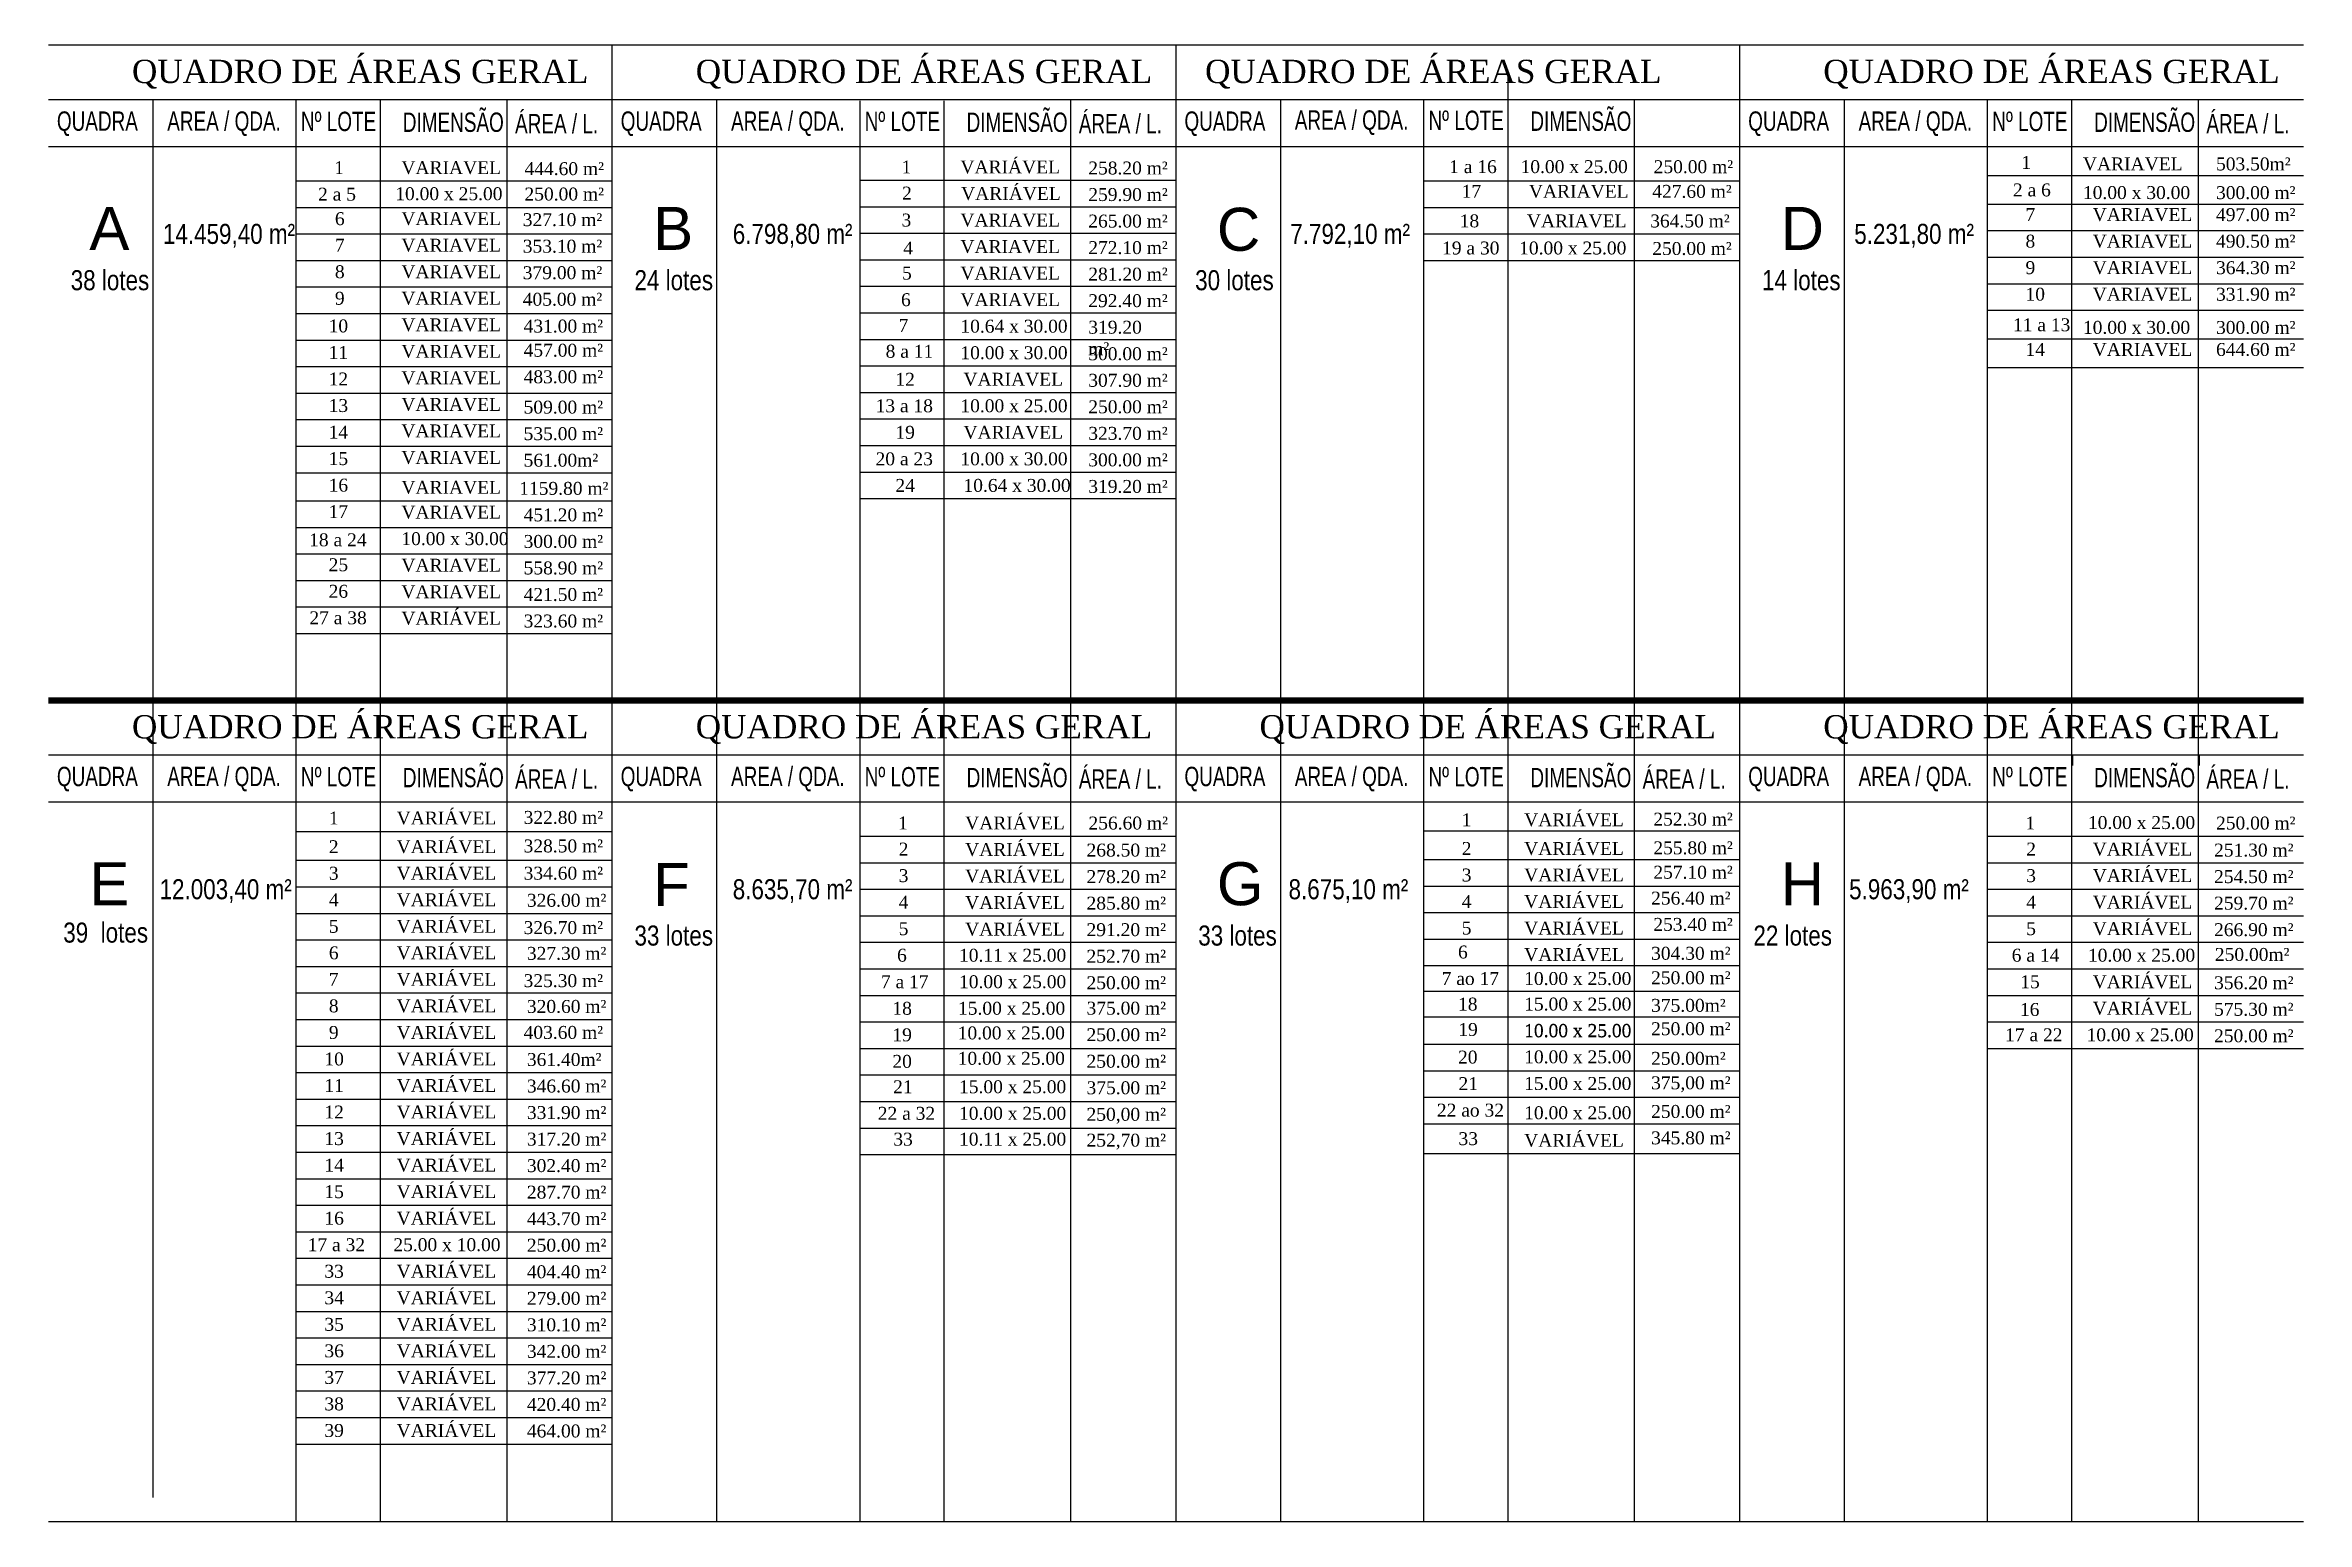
# Model space of a CAD drawing. Header units: millimetres. Extents: x 1794 to 8081, y 409 to 2272.
# Drawn here: x 1793.8 to 2109.2, y 2065.9 to 2271.8 of the extents above; entities that cross this region are included whole.
import ezdxf

# ---------------------------------------------------------------- set-up
doc = ezdxf.new("R2010")
doc.units = ezdxf.units.MM
doc.layers.add('LINHAGROSSA', color=230, linetype='Continuous')
doc.layers.add('QUADROS', color=2, linetype='Continuous')
doc.styles.add('SANSSERIF', font='sanss___.ttf')
doc.styles.add('TIMES', font='times.ttf')

msp = doc.modelspace()

# ---------------------------------------------------------------- texts
at = {"layer": 'QUADROS', "color": 4}
for s, height, style, p in [('QUADRO DE ÁREAS GERAL', 3.249, 'TIMES', (1805.927, 2266.52)), ('QUADRO DE ÁREAS GERAL', 3.249, 'TIMES', (1884.552, 2266.52)), ('QUADRO DE ÁREAS GERAL', 3.249, 'TIMES', (1955.587, 2266.52)), ('QUADRO DE ÁREAS GERAL', 3.249, 'TIMES', (2041.803, 2266.52)), ('A', 6, 'SANSSERIF', (1799.984, 2243.255)), ('B', 6, 'SANSSERIF', (1878.61, 2243.255)), ('C', 6, 'SANSSERIF', (1957.235, 2243.128)), ('D', 6, 'SANSSERIF', (2035.861, 2243.255)), ('QUADRO DE ÁREAS GERAL', 3.249, 'TIMES', (1805.927, 2175.135)), ('QUADRO DE ÁREAS GERAL', 3.249, 'TIMES', (1884.552, 2175.135)), ('QUADRO DE ÁREAS GERAL', 3.249, 'TIMES', (1963.178, 2175.135)), ('QUADRO DE ÁREAS GERAL', 3.249, 'TIMES', (2041.803, 2175.135)), ('E', 6, 'SANSSERIF', (1799.984, 2151.87)), ('F', 6, 'SANSSERIF', (1878.61, 2151.743)), ('G', 6, 'SANSSERIF', (1957.235, 2151.87)), ('H', 6, 'SANSSERIF', (2035.861, 2151.87))]:
    msp.add_text(s, height=height, dxfattribs=dict(at, style=style)).set_placement(p)
at = {"layer": 'QUADROS', "color": 3, "style": 'SANSSERIF'}
for s, height, width, p in [('QUADRA', 2.7, 0.7, (1795.462, 2259.864)), ('AREA / QDA.', 2.7, 0.7, (1810.852, 2259.864)), ('Nº LOTE', 2.7, 0.7, (1829.495, 2259.824)), ('DIMENSÃO', 2.7, 0.7, (1843.705, 2259.709)), ('ÁREA / L.', 2.7, 0.7, (1859.357, 2259.508)), ('QUADRA', 2.7, 0.7, (1874.088, 2259.864)), ('AREA / QDA.', 2.7, 0.7, (1889.478, 2259.864)), ('Nº LOTE', 2.7, 0.7, (1908.12, 2259.824)), ('DIMENSÃO', 2.7, 0.7, (1922.331, 2259.709)), ('ÁREA / L.', 2.7, 0.7, (1937.982, 2259.508)), ('QUADRA', 2.7, 0.7, (1952.713, 2259.864)), ('AREA / QDA.', 2.7, 0.7, (1968.103, 2260.01)), ('Nº LOTE', 2.7, 0.7, (1986.746, 2259.97)), ('DIMENSÃO', 2.7, 0.7, (2000.956, 2259.855)), ('QUADRA', 2.7, 0.7, (2031.339, 2259.864)), ('AREA / QDA.', 2.7, 0.7, (2046.729, 2259.864)), ('Nº LOTE', 2.7, 0.7, (2065.371, 2259.824)), ('DIMENSÃO', 2.7, 0.7, (2079.582, 2259.709)), ('ÁREA / L.', 2.7, 0.7, (2095.233, 2259.508)), ('                  14.459,40 m²', 2.8, 0.8, (1794.595, 2244.089)), ('                         6.798,80 m²', 2.8, 0.8, (1867.983, 2244.089)), ('                        7.792,10 m²', 2.8, 0.8, (1946.608, 2244.089)), ('5.231,80 m²', 2.8, 0.8, (2046.122, 2244.089)), ('38 lotes', 2.8, 0.8, (1797.385, 2237.629)), ('24 lotes', 2.8, 0.8, (1876.011, 2237.629)), ('30 lotes', 2.8, 0.8, (1954.204, 2237.629)), ('14 lotes', 2.8, 0.8, (2033.262, 2237.629)), ('QUADRA', 2.7, 0.7, (1795.462, 2168.478)), ('AREA / QDA.', 2.7, 0.7, (1810.852, 2168.478)), ('Nº LOTE', 2.7, 0.7, (1829.495, 2168.439)), ('DIMENSÃO', 2.7, 0.7, (1843.705, 2168.323)), ('ÁREA / L.', 2.7, 0.7, (1859.357, 2168.122)), ('QUADRA', 2.7, 0.7, (1874.088, 2168.478)), ('AREA / QDA.', 2.7, 0.7, (1889.478, 2168.478)), ('Nº LOTE', 2.7, 0.7, (1908.12, 2168.439)), ('DIMENSÃO', 2.7, 0.7, (1922.331, 2168.323)), ('ÁREA / L.', 2.7, 0.7, (1937.982, 2168.122)), ('QUADRA', 2.7, 0.7, (1952.713, 2168.478)), ('AREA / QDA.', 2.7, 0.7, (1968.103, 2168.478)), ('Nº LOTE', 2.7, 0.7, (1986.746, 2168.439)), ('DIMENSÃO', 2.7, 0.7, (2000.956, 2168.323)), ('ÁREA / L.', 2.7, 0.7, (2016.608, 2168.122)), ('QUADRA', 2.7, 0.7, (2031.339, 2168.478)), ('AREA / QDA.', 2.7, 0.7, (2046.729, 2168.478)), ('Nº LOTE', 2.7, 0.7, (2065.371, 2168.439)), ('DIMENSÃO', 2.7, 0.7, (2079.582, 2168.323)), ('ÁREA / L.', 2.7, 0.7, (2095.233, 2168.122)), ('12.003,40 m²', 2.8, 0.8, (1809.777, 2152.704)), ('                         8.635,70 m²', 2.8, 0.8, (1867.983, 2152.704)), ('                         8.675,10 m²', 2.8, 0.8, (1945.497, 2152.704)), ('5.963,90 m²', 2.8, 0.8, (2045.408, 2152.704)), ('39  lotes', 2.8, 0.8, (1796.348, 2146.658)), ('33 lotes', 2.8, 0.8, (1876.011, 2146.243)), ('33 lotes', 2.8, 0.8, (1954.636, 2146.243)), ('22 lotes', 2.8, 0.8, (2032.062, 2146.243))]:
    msp.add_text(s, height=height, dxfattribs=dict(at, width=width)).set_placement(p)
at = {"layer": 'QUADROS', "color": 1, "style": 'TIMES'}
for s, p in [('1', (1834.133, 2253.822)), ('VARIAVEL', (1843.503, 2253.822)), ('1', (1913.255, 2253.915)), ('VARIÁVEL', (1921.467, 2253.915)), ('1 a 16', (1989.632, 2253.962)), ('10.00 x 25.00 ', (1999.588, 2253.962)), ('250.00 m²', (2018.148, 2253.954)), ('1', (2069.427, 2254.556)), ('VARIAVEL', (2078.02, 2254.349)), ('503.50m²', (2096.579, 2254.342)), ('10.00 x 25.00', (1842.65, 2250.186)), ('2 ', (1913.333, 2250.278)), ('VARIÁVEL', (1921.569, 2250.215)), ('17', (1991.383, 2250.523)), ('VARIAVEL', (2000.754, 2250.523)), ('427.60 m²', (2017.953, 2250.515)), ('2 a 6', (2068.258, 2250.718)), ('10.00 x 30.00 ', (2078.02, 2250.349)), ('300.00 m²', (2096.579, 2250.342)), ('2 a 5', (1831.887, 2250.122)), ('7', (2070.009, 2247.279)), ('VARIAVEL', (2079.38, 2247.279)), ('497.00 m²', (2096.579, 2247.272)), ('6', (1834.233, 2246.712)), ('VARIAVEL', (1843.503, 2246.712)), ('327.10 m²', (1860.431, 2246.572)), ('3', (1913.255, 2246.515)), ('VARIAVEL', (1921.467, 2246.515)), ('18', (1991.1, 2246.398)), ('VARIAVEL', (2000.471, 2246.398)), ('364.50 m²', (2017.67, 2246.391)), ('7', (1834.233, 2243.012)), ('VARIAVEL', (1843.503, 2243.012)), ('353.10 m²', (1860.431, 2242.872)), ('4', (1913.495, 2242.614)), ('VARIAVEL', (1921.467, 2242.815)), ('19 a 30', (1988.641, 2242.62)), ('10.00 x 25.00', (1999.394, 2242.62)), ('250.00 m²', (2017.953, 2242.549)), ('8', (2070.009, 2243.579)), ('VARIAVEL', (2079.38, 2243.579)), ('490.50 m²', (2096.579, 2243.572)), ('8', (1834.233, 2239.312)), ('VARIAVEL', (1843.503, 2239.312)), ('379.00 m²', (1860.431, 2239.172)), ('5', (1913.323, 2239.115)), ('VARIAVEL', (1921.467, 2239.115)), ('9', (2070.009, 2239.879)), ('VARIAVEL', (2079.38, 2239.879)), ('364.30 m²', (2096.579, 2239.872)), ('9', (1834.233, 2235.612)), ('VARIAVEL', (1843.503, 2235.612)), ('405.00 m²', (1860.431, 2235.472)), ('6', (1913.184, 2235.415)), ('VARIAVEL', (1921.467, 2235.415)), ('10', (2070.009, 2236.179)), ('VARIAVEL', (2079.38, 2236.179)), ('331.90 m²', (2096.579, 2236.172)), ('10', (1833.355, 2231.752)), ('VARIAVEL', (1843.503, 2231.912)), ('431.00 m²', (1860.544, 2231.732)), ('7', (1912.847, 2231.815)), ('10.64 x 30.00', (1921.467, 2231.715)), ('11 a 13', (2068.258, 2231.918)), ('10.00 x 30.00 ', (2078.02, 2231.549)), ('300.00 m²', (2096.579, 2231.542)), ('VARIAVEL', (1843.503, 2228.212)), ('457.00 m²', (1860.549, 2228.361)), ('8 a 11', (1911.039, 2228.215)), ('14', (2070.009, 2228.479)), ('VARIAVEL', (2079.38, 2228.479)), ('644.60 m²', (2096.579, 2228.472)), ('11', (1833.355, 2228.052)), ('10.00 x 30.00', (1921.467, 2228.015)), ('12', (1833.355, 2224.352)), ('VARIAVEL', (1843.503, 2224.512)), ('483.00 m²', (1860.549, 2224.661)), ('12', (1912.4, 2224.315)), ('VARIAVEL', (1921.896, 2224.315)), ('13', (1833.355, 2220.652)), ('VARIAVEL', (1843.503, 2220.812)), ('509.00 m²', (1860.549, 2220.429)), ('13 a 18', (1909.634, 2220.615)), ('10.00 x 25.00', (1921.467, 2220.615)), ('14', (1833.355, 2216.952)), ('VARIAVEL', (1843.503, 2217.112)), ('535.00 m²', (1860.549, 2216.729)), ('19', (1912.4, 2216.915)), ('VARIAVEL', (1921.896, 2216.915)), ('15', (1833.355, 2213.252)), ('VARIAVEL', (1843.503, 2213.412)), ('561.00m²', (1860.549, 2213.029)), ('20 a 23', (1909.634, 2213.215)), ('10.00 x 30.00', (1921.467, 2213.215)), ('16', (1833.355, 2209.552)), ('VARIAVEL', (1843.503, 2209.245)), ('24', (1912.4, 2209.515)), ('10.64 x 30.00', (1921.896, 2209.515)), ('1159.80 m²', (1859.935, 2209.104)), ('17', (1833.355, 2205.852)), ('VARIAVEL', (1843.503, 2205.786)), ('451.20 m²', (1860.549, 2205.404)), ('18 a 24', (1830.642, 2201.926)), ('10.00 x 30.00', (1843.503, 2202.086)), ('300.00 m²', (1860.549, 2201.704)), ('25', (1833.355, 2198.452)), ('VARIAVEL', (1843.503, 2198.386)), ('558.90 m²', (1860.549, 2198.004)), ('26', (1833.355, 2194.752)), ('VARIAVEL', (1843.503, 2194.686)), ('421.50 m²', (1860.549, 2194.304)), ('27 a 38', (1830.672, 2191.052)), ('VARIÁVEL', (1843.503, 2190.986)), ('323.60 m²', (1860.549, 2190.604)), ('1', (1833.39, 2163.132)), ('VARIÁVEL', (1842.842, 2163.132)), ('322.80 m²', (1860.549, 2163.221)), ('1', (1912.758, 2162.437)), ('VARIÁVEL', (1922.129, 2162.437)), ('256.60 m²', (1939.328, 2162.429)), ('1', (1991.383, 2162.887)), ('VARIÁVEL', (2000.093, 2162.887)), ('252.30 m²', (2018.103, 2162.972)), ('1', (2070.009, 2162.437)), ('10.00 x 25.00', (2078.718, 2162.501)), ('250.00 m²', (2096.579, 2162.429)), ('2', (1833.39, 2159.132)), ('VARIÁVEL', (1842.842, 2159.132)), ('328.50 m²', (1860.544, 2159.239)), ('2', (1912.858, 2158.801)), ('VARIÁVEL', (1922.129, 2158.737)), ('2', (1991.383, 2158.887)), ('VARIÁVEL', (2000.093, 2158.887)), ('255.80 m²', (2018.103, 2158.972)), ('2', (2070.109, 2158.801)), ('VARIÁVEL', (2079.38, 2158.801)), ('VARIÁVEL', (1842.842, 2155.432)), ('VARIÁVEL', (1922.129, 2155.037)), ('268.50 m²', (1939.056, 2158.661)), ('VARIÁVEL', (2000.093, 2155.187)), ('257.10 m²', (2018.103, 2155.572)), ('VARIÁVEL', (2079.38, 2155.101)), ('251.30 m²', (2096.307, 2158.661)), ('3', (1833.39, 2155.432)), ('334.60 m²', (1860.549, 2155.438)), ('3', (1912.858, 2155.101)), ('278.20 m²', (1939.056, 2154.961)), ('3', (1991.383, 2155.187)), ('3', (2070.109, 2155.101)), ('254.50 m²', (2096.307, 2154.961)), ('4', (1833.39, 2151.732)), ('VARIÁVEL', (1842.842, 2151.732)), ('326.00 m²', (1861.006, 2151.661)), ('4', (1912.858, 2151.401)), ('VARIÁVEL', (1922.129, 2151.337)), ('285.80 m²', (1939.056, 2151.261)), ('4', (1991.383, 2151.487)), ('VARIÁVEL', (2000.093, 2151.487)), ('256.40 m²', (2017.795, 2151.958)), ('4', (2070.109, 2151.401)), ('VARIÁVEL', (2079.38, 2151.401)), ('259.70 m²', (2096.307, 2151.261)), ('5', (1833.39, 2148.032)), ('VARIÁVEL', (1842.842, 2148.032)), ('326.70 m²', (1860.544, 2147.852)), ('5', (1912.858, 2147.701)), ('VARIÁVEL', (1922.129, 2147.637)), ('291.20 m²', (1939.056, 2147.561)), ('5', (1991.383, 2147.787)), ('VARIÁVEL', (2000.093, 2147.787)), ('253.40 m²', (2018.103, 2148.3)), ('5', (2070.109, 2147.701)), ('VARIÁVEL', (2079.38, 2147.701)), ('266.90 m²', (2096.307, 2147.561)), ('6', (1833.39, 2144.332)), ('VARIÁVEL', (1842.842, 2144.332)), ('327.30 m²', (1861.006, 2144.261)), ('6', (1912.634, 2144.001)), ('10.11 x 25.00', (1921.275, 2144.001)), ('252.70 m²', (1939.056, 2143.861)), ('6', (1990.867, 2144.451)), ('VARIÁVEL', (2000.093, 2144.087)), ('304.30 m²', (2017.795, 2144.271)), ('6 a 14', (2068.089, 2144.001)), ('10.00 x 25.00', (2078.718, 2144.001)), ('250.00m²', (2096.42, 2144.108)), ('7', (1833.39, 2140.632)), ('VARIÁVEL', (1842.842, 2140.632)), ('325.30 m²', (1860.544, 2140.452)), ('7 a 17', (1910.38, 2140.301)), ('10.00 x 25.00', (1921.275, 2140.301)), ('250.00 m²', (1939.056, 2140.161)), ('7 ao 17', (1988.584, 2140.751)), ('10.00 x 25.00', (2000.093, 2140.751)), ('250.00 m²', (2017.795, 2140.858)), ('15', (2069.276, 2140.301)), ('VARIÁVEL', (2079.38, 2140.301)), ('356.20 m²', (2096.307, 2140.161)), ('8', (1833.39, 2136.932)), ('VARIÁVEL', (1842.842, 2136.932)), ('320.60 m²', (1861.006, 2136.861)), ('18', (1911.981, 2136.598)), ('15.00 x 25.00', (1921.132, 2136.604)), ('375.00 m²', (1939.056, 2136.618)), ('18', (1990.867, 2137.189)), ('15.00 x 25.00', (2000.093, 2137.189)), ('375.00m²', (2017.795, 2137.009)), ('VARIÁVEL', (2079.38, 2136.601)), ('VARIÁVEL', (1842.842, 2133.232)), ('19', (1990.904, 2133.644)), ('10.00 x 25.00', (2000.093, 2133.52)), ('10.00 x 25.00', (2000.093, 2133.445)), ('250.00 m²', (2017.795, 2133.751)), ('16', (2069.232, 2136.441)), ('575.30 m²', (2096.307, 2136.461)), ('9', (1833.39, 2133.232)), ('403.60 m²', (1860.549, 2133.238)), ('19', (1911.981, 2132.898)), ('10.00 x 25.00', (1921.089, 2133.163)), ('250.00 m²', (1939.056, 2132.918)), ('17 a 22', (2067.164, 2132.901)), ('10.00 x 25.00', (2078.526, 2132.901)), ('250.00 m²', (2096.307, 2132.761)), ('10', (1832.765, 2129.532)), ('VARIÁVEL', (1842.842, 2129.532)), ('361.40m²', (1861.006, 2129.461)), ('20', (1911.981, 2129.198)), ('10.00 x 25.00', (1921.089, 2129.623)), ('250.00 m²', (1939.056, 2129.218)), ('20', (1990.867, 2129.797)), ('10.00 x 25.00', (2000.093, 2129.829)), ('250.00m²', (2017.795, 2129.618)), ('11', (1832.765, 2125.832)), ('VARIÁVEL', (1842.842, 2125.832)), ('346.60 m²', (1861.006, 2125.761)), ('21', (1912.086, 2125.657)), ('15.00 x 25.00', (1921.275, 2125.657)), ('375.00 m²', (1939.056, 2125.518)), ('21', (1990.933, 2126.097)), ('15.00 x 25.00', (2000.093, 2126.117)), ('375,00 m²', (2017.795, 2126.205)), ('12', (1832.765, 2122.132)), ('VARIÁVEL', (1842.842, 2122.132)), ('331.90 m²', (1861.006, 2122.061)), ('22 a 32', (1909.944, 2121.957)), ('10.00 x 25.00', (1921.275, 2121.957)), ('250,00 m²', (1939.056, 2121.818)), ('22 ao 32', (1987.918, 2122.397)), ('10.00 x 25.00', (2000.093, 2122.034)), ('250.00 m²', (2017.795, 2122.218)), ('13', (1832.765, 2118.432)), ('VARIÁVEL', (1842.842, 2118.432)), ('317.20 m²', (1861.006, 2118.361)), ('33', (1912.109, 2118.352)), ('10.11 x 25.00', (1921.275, 2118.352)), ('252,70 m²', (1939.056, 2118.212)), ('33', (1990.933, 2118.423)), ('VARIÁVEL', (2000.093, 2118.182)), ('345.80 m²', (2017.795, 2118.531)), ('14', (1832.765, 2114.732)), ('VARIÁVEL', (1842.842, 2114.732)), ('302.40 m²', (1861.006, 2114.661)), ('VARIÁVEL', (1842.842, 2111.032)), ('15', (1832.765, 2111.032)), ('287.70 m²', (1861.006, 2110.961)), ('16', (1832.765, 2107.332)), ('VARIÁVEL', (1842.842, 2107.332)), ('443.70 m²', (1861.006, 2107.261)), ('17 a 32', (1830.435, 2103.632)), ('25.00 x 10.00', (1842.383, 2103.632)), ('250.00 m²', (1861.006, 2103.561)), ('33', (1832.765, 2099.932)), ('VARIÁVEL', (1842.842, 2099.932)), ('404.40 m²', (1861.006, 2099.861)), ('34', (1832.765, 2096.232)), ('VARIÁVEL', (1842.842, 2096.232)), ('279.00 m²', (1861.006, 2096.161)), ('35', (1832.765, 2092.532)), ('VARIÁVEL', (1842.842, 2092.532)), ('310.10 m²', (1861.006, 2092.461)), ('VARIÁVEL', (1842.842, 2088.832)), ('36', (1832.765, 2088.832)), ('342.00 m²', (1861.006, 2088.761)), ('37', (1832.765, 2085.132)), ('VARIÁVEL', (1842.842, 2085.132)), ('377.20 m²', (1861.006, 2085.061)), ('38', (1832.765, 2081.432)), ('VARIÁVEL', (1842.842, 2081.432)), ('420.40 m²', (1861.006, 2081.361)), ('39', (1832.765, 2077.732)), ('VARIÁVEL', (1842.842, 2077.732)), ('464.00 m²', (1861.006, 2077.661))]:
    msp.add_text(s, height=1.8, dxfattribs=at).set_placement(p)
at = {"layer": 'QUADROS', "color": 1, "char_height": 1.8, "attachment_point": 1, "style": 'TIMES'}
for s, insert in [('444.60 m²', (1860.672, 2255.482)), ('250.00 m²', (1860.672, 2251.94)), ('259.90 m²', (1939.298, 2251.874)), ('265.00 m²', (1939.298, 2248.174)), ('272.10 m²', (1939.298, 2244.474)), ('281.20 m²', (1939.298, 2240.774)), ('300.00 m²', (1939.298, 2229.674)), ('307.90 m²', (1939.298, 2225.974)), ('250.00 m²', (1939.298, 2222.274)), ('323.70 m²', (1939.298, 2218.574)), ('300.00 m²', (1939.298, 2214.874)), ('319.20 m²', (1939.298, 2211.174))]:
    msp.add_mtext(s, dxfattribs=dict(at, insert=insert))
for s, insert, width in [('258.20 m²', (1939.298, 2255.574), 8.643720207467298e-15), ('292.40 m²', (1939.298, 2237.074), 1.913527852114522e-13), ('319.20 m²\\P ', (1939.298, 2233.374), 0.06989)]:
    msp.add_mtext(s, dxfattribs=dict(at, insert=insert, width=width))

# ---------------------------------------------------------------- linework, layer by layer
at = {"layer": 'LINHAGROSSA', "linetype": 'Continuous'}
for p, q in [((1872.909, 2271.794), (1794.284, 2271.794)), ((1872.909, 2271.794), (1794.284, 2271.794)), ((1951.535, 2271.794), (1872.909, 2271.794)), ((1951.535, 2271.794), (1872.909, 2271.794)), ((1872.909, 2128.758), (1872.909, 2271.794)), ((2030.16, 2271.794), (1951.535, 2271.794)), ((2030.16, 2271.794), (1951.535, 2271.794)), ((1951.535, 2065.899), (1951.535, 2271.794)), ((2108.786, 2271.794), (2030.16, 2271.794)), ((2108.786, 2271.794), (2030.16, 2271.794)), ((2030.16, 2065.899), (2030.16, 2271.794)), ((1872.909, 2264.195), (1794.284, 2264.195)), ((1951.535, 2264.195), (1872.909, 2264.195)), ((2030.16, 2264.195), (1951.535, 2264.195)), ((1951.535, 2221.286), (1951.535, 2263.048)), ((2108.786, 2264.195), (2030.16, 2264.195)), ((1872.909, 2257.649), (1794.284, 2257.649)), ((1951.535, 2257.649), (1872.909, 2257.649)), ((2030.16, 2257.649), (1951.535, 2257.649)), ((2108.786, 2257.649), (2030.16, 2257.649)), ((1872.909, 2172.809), (1794.284, 2172.809)), ((1872.909, 2065.899), (1872.909, 2172.809)), ((1951.535, 2172.809), (1872.909, 2172.809)), ((1872.909, 2129.9), (1872.909, 2171.663)), ((1872.909, 2065.899), (1872.909, 2171.116)), ((2030.16, 2172.809), (1951.535, 2172.809)), ((2108.786, 2172.809), (2030.16, 2172.809)), ((1872.909, 2166.264), (1794.284, 2166.264)), ((1951.535, 2166.264), (1872.909, 2166.264)), ((2030.16, 2166.264), (1951.535, 2166.264)), ((2108.786, 2166.264), (2030.16, 2166.264)), ((2108.786, 2065.899), (1794.284, 2065.899))]:
    msp.add_line(p, q, dxfattribs=at)
at = {"layer": 'LINHAGROSSA', "linetype": 'Continuous', "const_width": 0.9}
for points in [[(1872.909, 2180.408), (1872.909, 2180.408), (1794.284, 2180.408)], [(1951.535, 2180.408), (1872.909, 2180.408)], [(2030.16, 2180.408), (1951.535, 2180.408)], [(2108.786, 2180.408), (2030.16, 2180.408)]]:
    msp.add_lwpolyline(points, dxfattribs=at)
at = {"layer": 'QUADROS', "color": 251, "linetype": 'Continuous'}
for p, q in [((2108.786, 2271.794), (2030.16, 2271.794)), ((2108.786, 2271.794), (2030.16, 2271.794)), ((1997.848, 2212.288), (1997.848, 2267.895)), ((1808.882, 2163.392), (1808.882, 2264.195)), ((1828.846, 2220.324), (1828.846, 2264.195)), ((1828.846, 2257.649), (1828.846, 2264.048)), ((1840.598, 2257.649), (1840.598, 2264.195)), ((1840.598, 2163.392), (1840.598, 2264.195)), ((1858.239, 2163.392), (1858.239, 2264.195)), ((1887.508, 2163.392), (1887.508, 2264.195)), ((1907.471, 2163.392), (1907.471, 2264.048)), ((1919.223, 2215.934), (1919.223, 2264.048)), ((1936.865, 2215.934), (1936.865, 2264.195)), ((1966.133, 2163.392), (1966.133, 2264.195)), ((1966.133, 2163.392), (1966.133, 2264.195)), ((1986.097, 2163.392), (1986.097, 2264.195)), ((1986.097, 2163.392), (1986.097, 2264.048)), ((1997.848, 2163.392), (1997.848, 2264.195)), ((2015.49, 2163.392), (2015.49, 2264.195)), ((2015.49, 2163.392), (2015.49, 2264.111)), ((2044.759, 2160.673), (2044.759, 2264.195)), ((2064.722, 2244.758), (2064.722, 2264.195)), ((2064.722, 2221.286), (2064.722, 2264.048)), ((2076.474, 2157.284), (2076.474, 2264.195)), ((2076.474, 2208.773), (2076.474, 2264.048)), ((2094.116, 2157.284), (2094.116, 2264.195)), ((2094.116, 2205.649), (2094.116, 2264.195)), ((1828.846, 2163.392), (1828.846, 2257.649)), ((1919.223, 2163.392), (1919.223, 2257.649)), ((1936.865, 2163.392), (1936.865, 2257.649)), ((1997.848, 2163.392), (1997.848, 2256.541)), ((2108.786, 2257.649), (2064.722, 2257.649)), ((1872.909, 2252.841), (1828.846, 2252.841)), ((1951.535, 2252.934), (1907.471, 2252.934)), ((2030.16, 2252.841), (1986.097, 2252.841)), ((2108.786, 2253.598), (2064.722, 2253.598)), ((1872.909, 2249.141), (1828.846, 2249.141)), ((1951.535, 2249.234), (1907.471, 2249.234)), ((2030.16, 2249.141), (1986.097, 2249.141)), ((2108.786, 2249.598), (2064.722, 2249.598)), ((2064.722, 2160.673), (2064.722, 2248.358)), ((2108.786, 2245.898), (2064.722, 2245.898)), ((2076.474, 2160.673), (2076.474, 2248.358)), ((2094.116, 2163.392), (2094.116, 2248.358)), ((1872.909, 2245.441), (1828.846, 2245.441)), ((1951.535, 2245.534), (1907.471, 2245.534)), ((2030.16, 2245.441), (1986.097, 2245.441)), ((1872.909, 2241.741), (1828.846, 2241.741)), ((1951.535, 2241.834), (1907.471, 2241.834)), ((2030.16, 2241.741), (1986.097, 2241.741)), ((2108.786, 2242.198), (2064.722, 2242.198)), ((1872.909, 2238.041), (1828.846, 2238.041)), ((1951.535, 2238.134), (1907.471, 2238.134)), ((2108.786, 2238.498), (2064.722, 2238.498)), ((1872.909, 2234.341), (1828.846, 2234.341)), ((1951.535, 2234.434), (1907.471, 2234.434)), ((1951.535, 2234.434), (1907.471, 2234.434)), ((2108.786, 2234.798), (2064.722, 2234.798)), ((1872.909, 2230.641), (1828.846, 2230.641)), ((1951.535, 2230.734), (1907.471, 2230.734)), ((2108.786, 2230.798), (2064.722, 2230.798)), ((1872.909, 2226.941), (1828.846, 2226.941)), ((1951.535, 2227.034), (1907.471, 2227.034)), ((2064.722, 2163.392), (2064.722, 2227.685)), ((2108.786, 2226.798), (2064.722, 2226.798)), ((1872.909, 2223.241), (1828.846, 2223.241)), ((1951.535, 2223.334), (1907.471, 2223.334)), ((1872.909, 2219.541), (1828.846, 2219.541)), ((1951.535, 2219.634), (1907.471, 2219.634)), ((1872.909, 2215.841), (1828.846, 2215.841)), ((1951.535, 2215.934), (1907.471, 2215.934)), ((1872.909, 2212.141), (1828.846, 2212.141)), ((1951.535, 2212.234), (1907.471, 2212.234)), ((1872.909, 2208.216), (1828.846, 2208.216)), ((1951.535, 2208.534), (1907.471, 2208.534)), ((1872.909, 2204.516), (1828.846, 2204.516)), ((1872.909, 2200.816), (1828.846, 2200.816)), ((1872.909, 2197.116), (1828.846, 2197.116)), ((1872.909, 2193.416), (1828.846, 2193.416)), ((1872.909, 2189.716), (1828.846, 2189.716)), ((2108.786, 2180.408), (1794.284, 2180.408)), ((2108.786, 2180.408), (2030.16, 2180.408)), ((2108.786, 2180.408), (2064.722, 2180.408)), ((1808.882, 2166.264), (1808.882, 2172.809)), ((1808.882, 2153.372), (1808.882, 2172.809)), ((1828.846, 2153.372), (1828.846, 2172.809)), ((1828.846, 2171.116), (1828.846, 2172.809)), ((1828.846, 2065.899), (1828.846, 2172.663)), ((1828.846, 2166.264), (1828.846, 2172.663)), ((1828.846, 2129.9), (1828.846, 2172.663)), ((1840.598, 2166.264), (1840.598, 2172.809)), ((1840.598, 2171.34), (1840.598, 2172.809)), ((1840.598, 2065.899), (1840.598, 2172.809)), ((1840.598, 2117.387), (1840.598, 2172.663)), ((1840.598, 2128.487), (1840.598, 2171.887)), ((1858.239, 2166.264), (1858.239, 2172.809)), ((1858.239, 2065.899), (1858.239, 2172.809)), ((1858.239, 2171.34), (1858.239, 2172.809)), ((1858.239, 2114.264), (1858.239, 2172.809)), ((1858.239, 2128.487), (1858.239, 2172.033)), ((1887.508, 2065.899), (1887.508, 2172.809)), ((1887.508, 2171.116), (1887.508, 2172.809)), ((1887.508, 2153.372), (1887.508, 2172.809)), ((1907.471, 2065.899), (1907.471, 2172.809)), ((1919.223, 2065.899), (1919.223, 2172.809)), ((1936.865, 2065.899), (1936.865, 2172.809)), ((1966.133, 2171.116), (1966.133, 2172.809)), ((1966.133, 2153.372), (1966.133, 2172.809)), ((1966.133, 2153.372), (1966.133, 2172.809)), ((1966.133, 2065.899), (1966.133, 2172.663)), ((1986.097, 2065.899), (1986.097, 2172.809)), ((1986.097, 2153.372), (1986.097, 2172.809)), ((1986.097, 2153.372), (1986.097, 2172.809)), ((1997.848, 2065.899), (1997.848, 2172.809)), ((1997.848, 2065.899), (1997.848, 2172.809)), ((1997.848, 2114.264), (1997.848, 2172.663)), ((2015.49, 2065.899), (2015.49, 2172.809)), ((2015.49, 2065.899), (2015.49, 2172.809)), ((2015.49, 2114.264), (2015.49, 2172.663)), ((2044.759, 2065.899), (2044.759, 2172.809)), ((2044.759, 2171.116), (2044.759, 2172.809)), ((2064.722, 2171.116), (2064.722, 2172.809)), ((2064.722, 2166.264), (2064.722, 2172.663)), ((2076.474, 2166.264), (2076.474, 2172.809)), ((2076.616, 2171.34), (2076.616, 2172.809)), ((2094.116, 2166.264), (2094.116, 2172.809)), ((2094.258, 2171.34), (2094.258, 2172.809)), ((1808.882, 2069.287), (1808.882, 2166.264)), ((1840.598, 2069.287), (1840.598, 2165.487)), ((1858.239, 2069.287), (1858.239, 2165.487)), ((1997.848, 2128.606), (1997.848, 2165.606)), ((2015.49, 2128.606), (2015.49, 2165.606)), ((2064.722, 2065.899), (2064.722, 2166.264)), ((2076.474, 2065.899), (2076.474, 2166.264)), ((2094.116, 2065.899), (2094.116, 2166.264)), ((1872.909, 2162.087), (1828.846, 2162.087)), ((1951.535, 2161.456), (1907.471, 2161.456)), ((2030.16, 2162.206), (1986.097, 2162.206)), ((2108.786, 2161.456), (2064.722, 2161.456)), ((1872.909, 2158.087), (1828.846, 2158.087)), ((1951.535, 2157.756), (1907.471, 2157.756)), ((2030.16, 2158.206), (1986.097, 2158.206)), ((2108.786, 2157.756), (2064.722, 2157.756)), ((1828.846, 2069.287), (1828.846, 2156.972)), ((1872.909, 2154.387), (1828.846, 2154.387)), ((1840.598, 2069.287), (1840.598, 2156.972)), ((1858.239, 2069.287), (1858.239, 2156.972)), ((2030.16, 2154.506), (1986.097, 2154.506)), ((1951.535, 2154.056), (1907.471, 2154.056)), ((2108.786, 2154.056), (2064.722, 2154.056)), ((1872.909, 2150.687), (1828.846, 2150.687)), ((1951.535, 2150.356), (1907.471, 2150.356)), ((2030.16, 2150.806), (1986.097, 2150.806)), ((2108.786, 2150.356), (2064.722, 2150.356)), ((1872.909, 2146.987), (1828.846, 2146.987)), ((1951.535, 2146.656), (1907.471, 2146.656)), ((2030.16, 2147.106), (1986.097, 2147.106)), ((2108.786, 2146.656), (2064.722, 2146.656)), ((1872.909, 2143.287), (1828.846, 2143.287)), ((1872.909, 2143.287), (1828.846, 2143.287)), ((1951.535, 2142.956), (1907.471, 2142.956)), ((2030.16, 2143.406), (1986.097, 2143.406)), ((2030.16, 2143.406), (1986.097, 2143.406)), ((2108.786, 2142.956), (2064.722, 2142.956)), ((1872.909, 2139.587), (1828.846, 2139.587)), ((1951.535, 2139.256), (1907.471, 2139.256)), ((2030.16, 2139.844), (1986.097, 2139.844)), ((2108.786, 2139.256), (2064.722, 2139.256)), ((1828.846, 2069.287), (1828.846, 2136.299)), ((1872.909, 2135.887), (1828.846, 2135.887)), ((1951.535, 2135.556), (1907.471, 2135.556)), ((2030.16, 2136.282), (1986.097, 2136.282)), ((2108.786, 2135.556), (2064.722, 2135.556)), ((1872.909, 2132.187), (1828.846, 2132.187)), ((2030.16, 2132.453), (1986.097, 2132.453)), ((1951.535, 2131.856), (1907.471, 2131.856)), ((1986.097, 2121.353), (1986.097, 2129.046)), ((2108.786, 2131.856), (2064.722, 2131.856)), ((1872.909, 2128.487), (1828.846, 2128.487)), ((1951.535, 2128.156), (1907.471, 2128.156)), ((2030.16, 2128.753), (1986.097, 2128.753)), ((1872.909, 2124.787), (1828.846, 2124.787)), ((1951.535, 2124.456), (1907.471, 2124.456)), ((2030.16, 2125.053), (1986.097, 2125.053)), ((1872.909, 2121.087), (1828.846, 2121.087)), ((1951.535, 2120.756), (1907.471, 2120.756)), ((2030.16, 2121.353), (1986.097, 2121.353)), ((1872.909, 2117.387), (1828.846, 2117.387)), ((1951.535, 2117.056), (1907.471, 2117.056)), ((2030.16, 2117.213), (1986.097, 2117.213)), ((2030.16, 2117.213), (1986.097, 2117.213)), ((2030.16, 2117.213), (1986.097, 2117.213)), ((1872.909, 2113.687), (1828.846, 2113.687)), ((1872.909, 2109.987), (1828.846, 2109.987)), ((1872.909, 2106.287), (1828.846, 2106.287)), ((1872.909, 2102.587), (1828.846, 2102.587)), ((1872.909, 2098.887), (1828.846, 2098.887)), ((1872.909, 2095.187), (1828.846, 2095.187)), ((1872.909, 2091.487), (1828.846, 2091.487)), ((1872.909, 2087.787), (1828.846, 2087.787)), ((1872.909, 2084.087), (1828.846, 2084.087)), ((1872.909, 2080.387), (1828.846, 2080.387)), ((1872.909, 2076.687), (1828.846, 2076.687))]:
    msp.add_line(p, q, dxfattribs=at)
at = {"layer": 'QUADROS'}
msp.add_line((2044.759, 2166.264), (2044.759, 2172.809), dxfattribs=at)

msp.set_redraw_order([(e.dxf.handle, doc.entitydb.next_handle()) for e in msp.query("TEXT MTEXT ATTDEF DIMENSION ARC_DIMENSION")])  # texts and dimensions are drawn at this point

doc.saveas('drawing.dxf')
